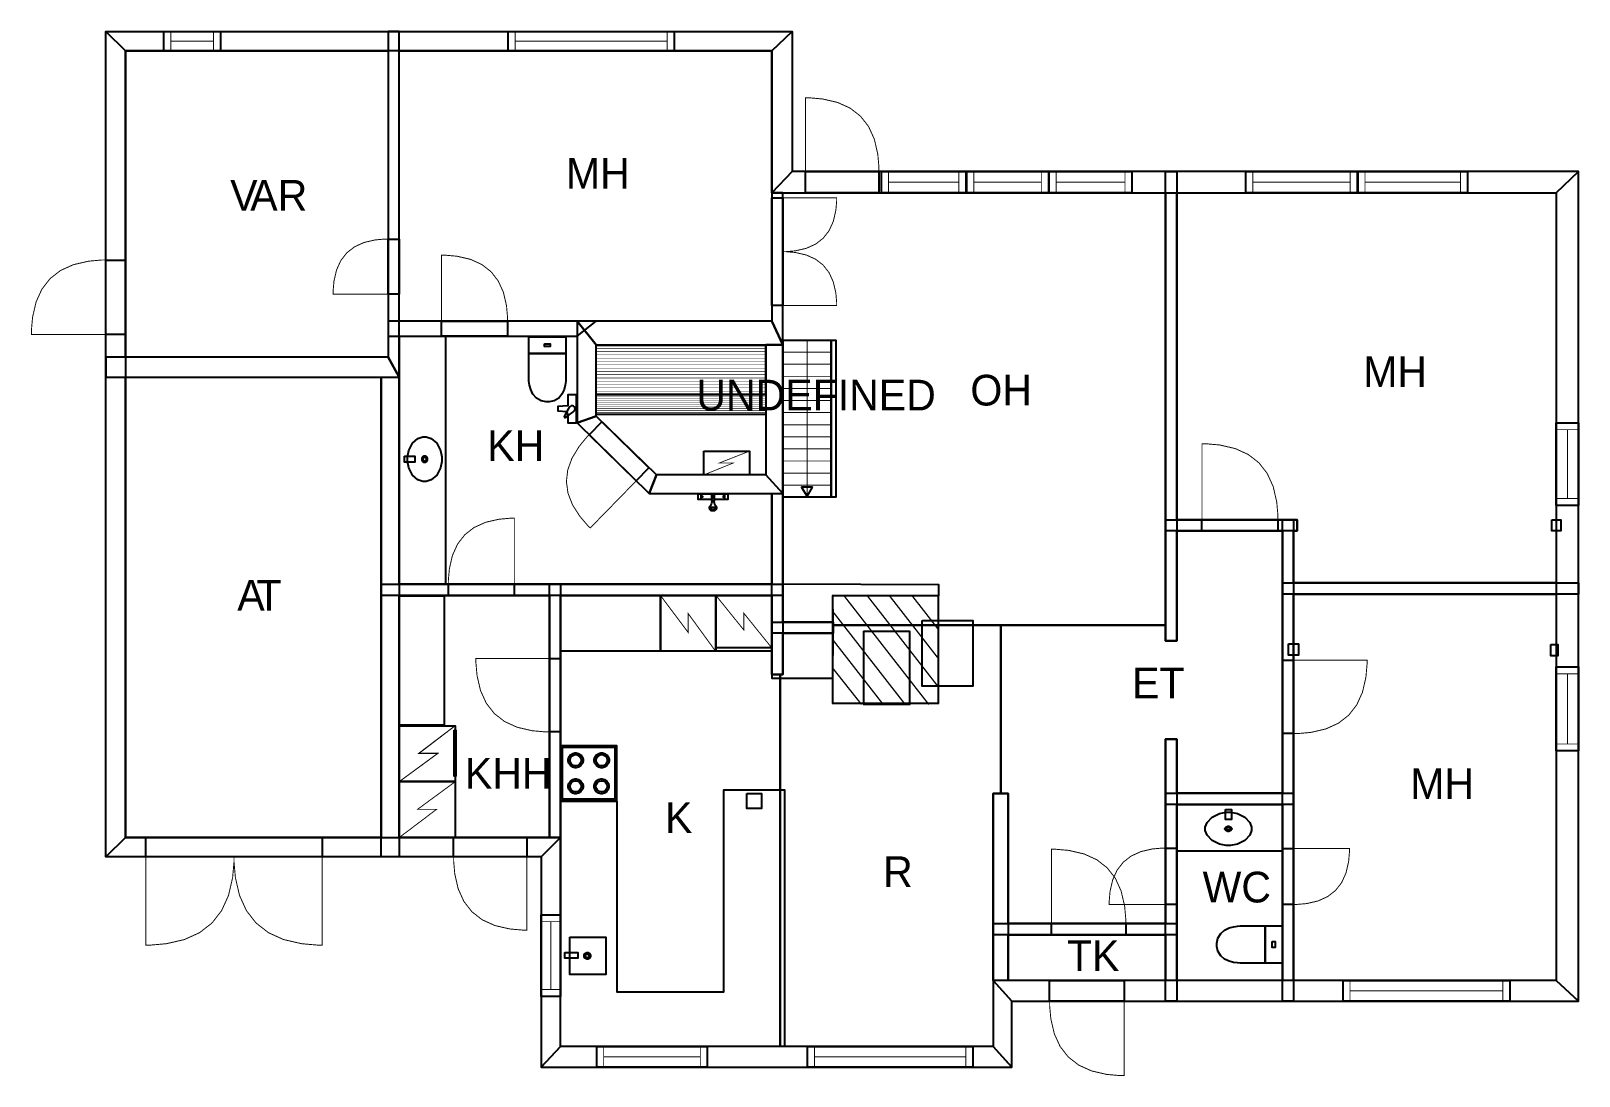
# Model space of a CAD drawing. Extents: x 0.3 to 17.6, y 0 to 11.7.
import ezdxf

# ---------------------------------------------------------------- set-up
doc = ezdxf.new("R2010")
doc.units = 0
doc.layers.get('0').update_dxf_attribs({"linetype": 'CONTINUOUS'})

msp = doc.modelspace()

# ---------------------------------------------------------------- texts
at = {"color": 0}
for s, p in [('MH', (6.29042, 9.93413)), ('V', (2.53108, 9.68785)), ('AR', (2.75608, 9.68785)), ('MH', (15.2174, 7.7149)), ('OH', (10.8193, 7.50722)), ('UNDEFINED', (7.75076, 7.45161)), ('KH', (5.40967, 6.88621)), ('A', (2.61089, 5.21175)), ('T', (2.82558, 5.21175)), ('ET', (12.6294, 4.22799)), ('KHH', (5.15968, 3.21894)), ('MH', (15.7446, 3.10165)), ('K', (7.39964, 2.72143)), ('R', (9.842, 2.11606)), ('WC', (13.4196, 1.94383)), ('TK', (11.9003, 1.17655))]:
    msp.add_text(s, height=0.34375, dxfattribs=at).set_placement(p)

# ---------------------------------------------------------------- linework, layer by layer
at = {"color": 0}
for points, const_width in [([(8.5944, 11.476), (1.35867, 11.476), (1.13992, 11.6948), (8.82357, 11.6948), (8.5944, 11.476)], 0.002083), ([(1.35867, 11.476), (1.35867, 2.67253), (1.13992, 2.45378), (1.13992, 11.6948), (1.35867, 11.476)], 0.002083), ([(1.78863, 11.6948), (2.42253, 11.6948), (2.42253, 11.476), (1.78863, 11.476), (1.78863, 11.6948)], 0.010417), ([(1.78863, 11.6948), (2.42253, 11.6948), (2.42253, 11.476), (1.78863, 11.476), (1.78863, 11.6948)], 0.010417), ([(4.42437, 7.82437), (4.42437, 11.6948), (4.29937, 11.6948), (4.29937, 8.04813), (4.42437, 7.82437)], 0.002083), ([(5.64447, 11.6948), (7.50331, 11.6948), (7.50331, 11.476), (5.64447, 11.476), (5.64447, 11.6948)], 0.010417), ([(5.64447, 11.6948), (7.50331, 11.6948), (7.50331, 11.476), (5.64447, 11.476), (5.64447, 11.6948)], 0.010417), ([(8.5944, 9.88857), (8.5944, 11.476), (8.82357, 11.6948), (8.82357, 10.1282), (8.5944, 9.88857)], 0.002083), ([(9.79542, 10.1282), (9.79542, 10.1764), (9.7825, 10.3211), (9.74393, 10.4884), (9.67964, 10.6299), (9.58957, 10.7457), (9.47379, 10.8357), (9.33225, 10.9), (9.16504, 10.9386), (9.02029, 10.9514), (8.97206, 10.9514), (8.97206, 10.1282), (9.79542, 10.1282)], 0.010417), ([(17.6294, 10.1282), (8.82357, 10.1282), (8.5944, 9.88857), (17.3794, 9.88857), (17.6294, 10.1282)], 0.002083), ([(8.97206, 10.1282), (9.79542, 10.1282), (9.79542, 9.88857), (8.97206, 9.88857), (8.97206, 10.1282)], 0.010417), ([(8.97206, 10.1282), (9.79542, 10.1282), (9.79542, 9.88857), (8.97206, 9.88857), (8.97206, 10.1282)], 0.010417), ([(9.82497, 10.1282), (10.7694, 10.1282), (10.7694, 9.88857), (9.82497, 9.88857), (9.82497, 10.1282)], 0.010417), ([(9.82497, 10.1282), (10.7694, 10.1282), (10.7694, 9.88857), (9.82497, 9.88857), (9.82497, 10.1282)], 0.010417), ([(10.7801, 10.1282), (11.6922, 10.1282), (11.6922, 9.88857), (10.7801, 9.88857), (10.7801, 10.1282)], 0.010417), ([(10.7801, 10.1282), (11.6922, 10.1282), (11.6922, 9.88857), (10.7801, 9.88857), (10.7801, 10.1282)], 0.010417), ([(11.7029, 10.1282), (12.6284, 10.1282), (12.6284, 9.88857), (11.7029, 9.88857), (11.7029, 10.1282)], 0.010417), ([(11.7029, 10.1282), (12.6284, 10.1282), (12.6284, 9.88857), (11.7029, 9.88857), (11.7029, 10.1282)], 0.010417), ([(13.0045, 10.1282), (13.1295, 10.1282), (13.1295, 4.87408), (13.0045, 4.87408), (13.0045, 10.1282)], 0.002083), ([(13.9038, 10.1282), (15.1494, 10.1282), (15.1494, 9.88857), (13.9038, 9.88857), (13.9038, 10.1282)], 0.010417), ([(13.9038, 10.1282), (15.1494, 10.1282), (15.1494, 9.88857), (13.9038, 9.88857), (13.9038, 10.1282)], 0.010417), ([(15.1603, 10.1282), (16.3844, 10.1282), (16.3844, 9.88857), (15.1603, 9.88857), (15.1603, 10.1282)], 0.010417), ([(15.1603, 10.1282), (16.3844, 10.1282), (16.3844, 9.88857), (15.1603, 9.88857), (15.1603, 10.1282)], 0.010417), ([(17.6294, 0.839572), (17.6294, 10.1282), (17.3794, 9.88857), (17.3794, 1.06874), (17.6294, 0.839572)], 0.002083), ([(8.5944, 9.88857), (8.5944, 8.45133), (8.7194, 8.185), (8.7194, 9.88857), (8.5944, 9.88857)], 0.002083), ([(8.5944, 9.83197), (8.7194, 9.83197), (8.7194, 8.62657), (8.5944, 8.62657), (8.5944, 9.83197)], 0.010417), ([(8.5944, 9.83197), (8.7194, 9.83197), (8.7194, 8.62657), (8.5944, 8.62657), (8.5944, 9.83197)], 0.010417), ([(8.7194, 9.22928), (8.75467, 9.22928), (8.86063, 9.23872), (8.98307, 9.26699), (9.08664, 9.31407), (9.17139, 9.37999), (9.23731, 9.46474), (9.2844, 9.56831), (9.31267, 9.69075), (9.3221, 9.79671), (9.3221, 9.83197), (8.7194, 9.83197), (8.7194, 9.22928)], 0.010417), ([(4.29937, 9.37061), (4.26324, 9.37061), (4.155, 9.361), (4.02994, 9.33214), (3.9241, 9.28401), (3.83746, 9.21669), (3.77013, 9.1301), (3.722, 9.02425), (3.69314, 8.89914), (3.68354, 8.7909), (3.68354, 8.75478), (4.29937, 8.75478), (4.29937, 9.37061)], 0.010417), ([(4.29937, 9.37061), (4.42437, 9.37061), (4.42437, 8.75478), (4.29937, 8.75478), (4.29937, 9.37061)], 0.010417), ([(4.29937, 9.37061), (4.42437, 9.37061), (4.42437, 8.75478), (4.29937, 8.75478), (4.29937, 9.37061)], 0.010417), ([(5.63667, 8.45133), (5.63667, 8.49462), (5.62511, 8.62446), (5.5905, 8.77442), (5.53276, 8.90136), (5.45204, 9.00521), (5.34819, 9.08594), (5.22125, 9.14367), (5.07129, 9.17828), (4.94146, 9.18978), (4.89822, 9.18978), (4.89822, 8.45133), (5.63667, 8.45133)], 0.010417), ([(8.7194, 9.22928), (8.75467, 9.22928), (8.86063, 9.21989), (8.98307, 9.19163), (9.08664, 9.14453), (9.17139, 9.07861), (9.23731, 8.99388), (9.2844, 8.89031), (9.31267, 8.76785), (9.3221, 8.66189), (9.3221, 8.62657), (8.7194, 8.62657), (8.7194, 9.22928)], 0.010417), ([(1.13992, 9.13574), (1.09098, 9.13574), (0.944336, 9.12272), (0.774849, 9.08361), (0.631401, 9.01844), (0.514106, 8.92714), (0.422797, 8.80985), (0.357639, 8.66644), (0.318522, 8.49696), (0.305501, 8.35032), (0.305501, 8.30137), (1.13992, 8.30137), (1.13992, 9.13574)], 0.010417), ([(1.13992, 9.13574), (1.35867, 9.13574), (1.35867, 8.30137), (1.13992, 8.30137), (1.13992, 9.13574)], 0.010417), ([(1.13992, 9.13574), (1.35867, 9.13574), (1.35867, 8.30137), (1.13992, 8.30137), (1.13992, 9.13574)], 0.010417), ([(4.29937, 8.28217), (6.41553, 8.28217), (6.63075, 8.45133), (4.29937, 8.45133), (4.29937, 8.28217)], 0.002083), ([(4.89822, 8.45133), (5.63667, 8.45133), (5.63667, 8.28217), (4.89822, 8.28217), (4.89822, 8.45133)], 0.010417), ([(4.89822, 8.45133), (5.63667, 8.45133), (5.63667, 8.28217), (4.89822, 8.28217), (4.89822, 8.45133)], 0.010417), ([(6.63075, 8.185), (8.7194, 8.185), (8.5944, 8.45133), (6.41553, 8.45133), (6.63075, 8.185)], 0.002083), ([(6.41553, 8.45133), (6.41553, 7.31196), (6.63075, 7.38607), (6.63075, 8.185), (6.41553, 8.45133)], 0.002083), ([(4.42632, 8.28217), (4.42632, 5.50657), (4.94374, 5.50657), (4.94374, 8.28217), (4.42632, 8.28217)], 0.010417), ([(5.87386, 8.27696), (6.29042, 8.27696), (6.29042, 8.08968), (5.87386, 8.08968), (5.87386, 8.27696)], 0.010417), ([(6.04904, 8.19911), (6.11529, 8.19911), (6.11529, 8.16754), (6.04904, 8.16754), (6.04904, 8.19911)], 0.010417), ([(6.63075, 8.18419), (8.52692, 8.18419), (8.52692, 7.63118), (6.63075, 7.63118), (6.63075, 8.18419)], 0.010417), ([(8.5275, 8.185), (8.5275, 6.7296), (8.7194, 6.52365), (8.7194, 8.185), (8.5275, 8.185)], 0.002083), ([(8.72206, 8.24001), (9.25917, 8.24001), (9.25917, 6.4796), (8.72206, 6.4796), (8.72206, 8.24001)], 0.010417), ([(9.25917, 8.24001), (9.31375, 8.24001), (9.31375, 6.4796), (9.25917, 6.4796), (9.25917, 8.24001)], 0.002083), ([(1.13992, 7.82437), (4.42437, 7.82437), (4.29937, 8.04813), (1.13992, 8.04813), (1.13992, 7.82437)], 0.002083), ([(6.29042, 7.8214), (6.29042, 7.8214), (6.29047, 7.80968), (6.28885, 7.77869), (6.28271, 7.73486), (6.26932, 7.68463), (6.24576, 7.63439), (6.20931, 7.59056), (6.15712, 7.55957), (6.10406, 7.54779), (6.08643, 7.54779), (6.06808, 7.54779), (6.01324, 7.55957), (5.95921, 7.59056), (5.92139, 7.63439), (5.89692, 7.68463), (5.88292, 7.73486), (5.87651, 7.77869), (5.87478, 7.80968), (5.87489, 7.8214), (5.87489, 7.8214), (5.87386, 8.08968), (6.29042, 8.08968), (6.29042, 7.8214)], 0.010417), ([(4.22342, 7.82437), (4.42437, 7.82437), (4.42437, 2.45378), (4.22342, 2.45378), (4.22342, 7.82437)], 0.002083), ([(6.63075, 7.63026), (8.5274, 7.63026), (8.5274, 7.40462), (6.63075, 7.40462), (6.63075, 7.63026)], 0.010417), ([(6.32801, 7.48703), (6.31993, 7.47293), (6.29508, 7.43099), (6.27647, 7.39919), (6.27029, 7.38325), (6.27317, 7.37603), (6.2749, 7.37457), (6.27626, 7.37337), (6.28256, 7.37213), (6.29704, 7.37993), (6.32671, 7.40196), (6.36669, 7.43229), (6.3801, 7.44228), (6.38249, 7.44401), (6.38786, 7.45176), (6.39219, 7.46571), (6.39046, 7.48128), (6.38336, 7.49278), (6.3801, 7.49539), (6.37657, 7.49804), (6.36404, 7.50331), (6.34933, 7.50336), (6.33703, 7.49729), (6.32969, 7.4899), (6.32801, 7.48703)], 0.010417), ([(6.41553, 7.31196), (7.2226, 6.52365), (7.30279, 6.7296), (6.63075, 7.38607), (6.41553, 7.31196)], 0.002083), ([(6.55072, 7.18001), (7.07856, 6.66428), (7.22065, 6.80979), (6.69282, 7.32542), (6.55072, 7.18001)], 0.010417), ([(6.55072, 7.18001), (7.07856, 6.66428), (7.22065, 6.80979), (6.69282, 7.32542), (6.55072, 7.18001)], 0.010417), ([(17.3794, 7.31478), (17.6294, 7.31478), (17.6294, 6.38926), (17.3794, 6.38926), (17.3794, 7.31478)], 0.010417), ([(17.3794, 7.31478), (17.6294, 7.31478), (17.6294, 6.38926), (17.3794, 6.38926), (17.3794, 7.31478)], 0.010417), ([(4.70822, 7.15799), (4.72683, 7.15799), (4.78271, 7.13824), (4.84353, 7.08431), (4.88456, 7.00439), (4.89963, 6.93099), (4.89963, 6.90647), (4.89963, 6.882), (4.88456, 6.8086), (4.84353, 6.72868), (4.78271, 6.67481), (4.72683, 6.655), (4.70822, 6.655), (4.68956, 6.655), (4.63368, 6.67481), (4.57286, 6.72868), (4.53185, 6.8086), (4.51682, 6.882), (4.51682, 6.90647), (4.51682, 6.93099), (4.53185, 7.00439), (4.57286, 7.08431), (4.63368, 7.13824), (4.68956, 7.15799), (4.70822, 7.15799)], 0.010934), ([(6.55072, 7.18001), (6.52051, 7.14908), (6.4381, 7.04829), (6.35813, 6.91689), (6.31071, 6.78586), (6.29596, 6.65528), (6.31375, 6.52501), (6.36421, 6.39518), (6.44726, 6.26568), (6.53201, 6.16678), (6.56293, 6.13656), (7.07856, 6.66439), (6.55072, 7.18001)], 0.010417), ([(4.48356, 6.93929), (4.48356, 6.87369), (4.60004, 6.87369), (4.60004, 6.93929), (4.48356, 6.93929)], 0.010934), ([(4.70822, 6.94476), (4.71332, 6.94476), (4.72879, 6.9336), (4.73736, 6.91325), (4.73736, 6.90647), (4.73736, 6.89974), (4.72879, 6.87944), (4.71332, 6.86822), (4.70822, 6.86822), (4.70307, 6.86822), (4.68761, 6.87944), (4.6791, 6.89974), (4.6791, 6.90647), (4.6791, 6.91325), (4.68761, 6.9336), (4.70307, 6.94476), (4.70822, 6.94476)], 0.010934), ([(4.70822, 6.92833), (4.71115, 6.92833), (4.72, 6.92199), (4.72488, 6.91038), (4.72488, 6.90647), (4.72488, 6.90261), (4.72, 6.89106), (4.71115, 6.8846), (4.70822, 6.8846), (4.70524, 6.8846), (4.69646, 6.89106), (4.69162, 6.90261), (4.69162, 6.90647), (4.69162, 6.91038), (4.69646, 6.92199), (4.70524, 6.92833), (4.70822, 6.92833)], 0.010934), ([(7.83306, 6.99642), (8.34646, 6.99642), (8.34646, 6.72965), (7.83306, 6.72965), (7.83306, 6.99642)], 0.008556), ([(14.2631, 6.22781), (14.2631, 6.27767), (14.2497, 6.42719), (14.2099, 6.59993), (14.1433, 6.74615), (14.0504, 6.86572), (13.9308, 6.95876), (13.7846, 7.02522), (13.6118, 7.06511), (13.4623, 7.07835), (13.4125, 7.07835), (13.4125, 6.22781), (14.2631, 6.22781)], 0.010417), ([(7.2226, 6.52365), (8.7194, 6.52365), (8.5275, 6.7296), (7.30279, 6.7296), (7.2226, 6.52365)], 0.002083), ([(7.77251, 6.51839), (7.80588, 6.51839), (7.80588, 6.45486), (7.77251, 6.45486), (7.77251, 6.51839)], 0.010417), ([(7.80588, 6.48611), (7.80908, 6.48736), (7.81874, 6.49121), (7.8215, 6.49235), (7.8215, 6.49235), (7.8215, 6.49094), (7.8215, 6.48665), (7.8215, 6.48236), (7.8215, 6.4809), (7.8215, 6.4809), (7.81912, 6.48156), (7.80914, 6.48497), (7.80588, 6.48611)], 0.010417), ([(7.80588, 6.51839), (7.92253, 6.51839), (7.92253, 6.45486), (7.80588, 6.45486), (7.80588, 6.51839)], 0.010417), ([(7.92253, 6.51839), (7.95068, 6.51839), (7.95068, 6.43506), (7.94362, 6.43506), (7.92779, 6.43506), (7.92253, 6.43506), (7.92253, 6.45589), (7.92253, 6.50276), (7.92253, 6.51839)], 0.010417), ([(7.95068, 6.51839), (8.06733, 6.51839), (8.06733, 6.45486), (7.95068, 6.45486), (7.95068, 6.51839)], 0.010417), ([(8.06629, 6.48611), (8.06304, 6.48736), (8.05339, 6.49121), (8.05067, 6.49235), (8.05067, 6.49235), (8.05067, 6.49094), (8.05067, 6.48665), (8.05067, 6.48236), (8.05067, 6.4809), (8.05067, 6.4809), (8.053, 6.48156), (8.06299, 6.48497), (8.06629, 6.48611)], 0.010417), ([(8.06629, 6.51839), (8.10172, 6.51839), (8.10172, 6.45486), (8.06629, 6.45486), (8.06629, 6.51839)], 0.010417), ([(8.5944, 6.52365), (8.7194, 6.52365), (8.7194, 4.49718), (8.5944, 4.49718), (8.5944, 6.52365)], 0.002083), ([(4.97396, 5.50678), (4.97396, 5.55007), (4.98546, 5.6799), (5.02007, 5.82992), (5.07781, 5.95687), (5.15858, 6.06071), (5.26243, 6.1415), (5.38938, 6.19922), (5.53939, 6.23383), (5.66922, 6.24533), (5.71251, 6.24533), (5.71251, 5.50678), (4.97396, 5.50678)], 0.010417), ([(13.0045, 6.22781), (14.4794, 6.22781), (14.4794, 6.10281), (13.0045, 6.10281), (13.0045, 6.22781)], 0.002083), ([(13.4125, 6.22781), (14.2631, 6.22781), (14.2631, 6.10281), (13.4125, 6.10281), (13.4125, 6.22781)], 0.010417), ([(13.4125, 6.22781), (14.2631, 6.22781), (14.2631, 6.10281), (13.4125, 6.10281), (13.4125, 6.22781)], 0.010417), ([(14.3142, 6.22781), (14.4392, 6.22781), (14.4392, 0.839572), (14.3142, 0.839572), (14.3142, 6.22781)], 0.002083), ([(4.22342, 5.50678), (8.7194, 5.50678), (8.7194, 5.38178), (4.22342, 5.38178), (4.22342, 5.50678)], 0.002083), ([(4.42567, 5.37782), (4.42567, 3.92774), (4.92817, 3.92774), (4.92817, 5.37782), (4.42567, 5.37782)], 0.010417), ([(4.97396, 5.50678), (5.71251, 5.50678), (5.71251, 5.38178), (4.97396, 5.38178), (4.97396, 5.50678)], 0.010417), ([(4.97396, 5.50678), (5.71251, 5.50678), (5.71251, 5.38178), (4.97396, 5.38178), (4.97396, 5.50678)], 0.010417), ([(6.10519, 5.50678), (6.23019, 5.50678), (6.23019, 2.67253), (6.10519, 2.67253), (6.10519, 5.50678)], 0.002083), ([(6.23019, 5.38183), (7.34842, 5.38183), (7.34842, 4.75683), (6.23019, 4.75683), (6.23019, 5.38183)], 0.010417), ([(7.34836, 5.38097), (7.9675, 5.38097), (7.9675, 4.75597), (7.34836, 4.75597), (7.34836, 5.38097)], 0.010319), ([(7.96935, 5.38151), (8.59435, 5.38151), (8.59435, 4.75651), (7.96935, 4.75651), (7.96935, 5.38151)], 0.010417), ([(9.28353, 5.08197), (9.27821, 5.38162), (10.4662, 5.38162), (10.4662, 5.49881), (8.71935, 5.50683), (8.71935, 5.08475), (9.28353, 5.08197)], 0.010417), ([(9.27815, 5.38167), (10.4583, 5.38167), (10.4583, 4.16971), (9.27815, 4.16971), (9.27815, 5.38167)], 0.015734), ([(14.3142, 5.52115), (17.6294, 5.52115), (17.6294, 5.39615), (14.3142, 5.39615), (14.3142, 5.52115)], 0.002083), ([(8.5944, 5.08197), (9.28353, 5.08197), (9.28353, 4.95697), (8.5944, 4.95697), (8.5944, 5.08197)], 0.002083), ([(8.71935, 4.49718), (8.59435, 4.49718), (8.59435, 4.45383), (9.27957, 4.45383), (9.28353, 4.95697), (8.72017, 4.95697), (8.71935, 4.49718)], 0.010417), ([(9.62517, 4.97933), (10.1376, 4.97933), (10.1376, 4.15961), (9.62517, 4.15961), (9.62517, 4.97933)], 0.015734), ([(6.10519, 3.85335), (6.05697, 3.85335), (5.91238, 3.86621), (5.74522, 3.90479), (5.60385, 3.96907), (5.48817, 4.05903), (5.39817, 4.17475), (5.33388, 4.31614), (5.29531, 4.48324), (5.2825, 4.62788), (5.2825, 4.67606), (6.10519, 4.67606), (6.10519, 3.85335)], 0.010417), ([(6.10519, 4.67606), (6.23019, 4.67606), (6.23019, 3.85335), (6.10519, 3.85335), (6.10519, 4.67606)], 0.010417), ([(6.10519, 4.67606), (6.23019, 4.67606), (6.23019, 3.85335), (6.10519, 3.85335), (6.10519, 4.67606)], 0.010417), ([(7.96935, 4.79818), (8.59435, 4.79818), (8.59435, 4.75651), (7.96935, 4.75651), (7.96935, 4.79818)], 0.010417), ([(14.3142, 4.65614), (14.4392, 4.65614), (14.4392, 3.83458), (14.3142, 3.83458), (14.3142, 4.65614)], 0.010417), ([(14.3142, 4.65614), (14.4392, 4.65614), (14.4392, 3.83458), (14.3142, 3.83458), (14.3142, 4.65614)], 0.010417), ([(14.4392, 3.83458), (14.4874, 3.83458), (14.6317, 3.84744), (14.7986, 3.88596), (14.9399, 3.95014), (15.0554, 4.04004), (15.1453, 4.15554), (15.2094, 4.29676), (15.2481, 4.46371), (15.2608, 4.60813), (15.2608, 4.65625), (14.4392, 4.65625), (14.4392, 3.83458)], 0.010417), ([(17.3794, 4.58138), (17.6294, 4.58138), (17.6294, 3.63971), (17.3794, 3.63971), (17.3794, 4.58138)], 0.010417), ([(17.3794, 4.58138), (17.6294, 4.58138), (17.6294, 3.63971), (17.3794, 3.63971), (17.3794, 4.58138)], 0.010417), ([(4.42665, 3.92253), (4.42665, 3.29753), (5.05165, 3.29753), (5.05165, 3.92253), (4.42665, 3.92253)], 0.010417), ([(4.42665, 3.92253), (4.42665, 3.29753), (5.05165, 3.29753), (5.05165, 3.92253), (4.42665, 3.92253)], 0.010417), ([(5.03922, 3.8725), (5.03922, 3.35792), (5.05686, 3.35792), (5.05686, 3.8725), (5.03922, 3.8725)], 0.010417), ([(6.23215, 3.70247), (6.23215, 3.07747), (6.85715, 3.07747), (6.85715, 3.70247), (6.23215, 3.70247)], 0.010417), ([(6.25299, 3.68164), (6.25299, 3.09831), (6.83632, 3.09831), (6.83632, 3.68164), (6.25299, 3.68164)], 0.010417), ([(13.0045, 3.77251), (13.1295, 3.77251), (13.1295, 0.839572), (13.0045, 0.839572), (13.0045, 3.77251)], 0.002083), ([(6.39882, 3.61914), (6.4069, 3.61914), (6.43121, 3.61263), (6.45774, 3.59472), (6.47558, 3.56825), (6.48215, 3.54394), (6.48215, 3.53581), (6.48215, 3.52772), (6.47558, 3.50336), (6.45774, 3.47689), (6.43121, 3.45904), (6.4069, 3.45247), (6.39882, 3.45247), (6.39068, 3.45247), (6.36632, 3.45904), (6.33985, 3.47689), (6.322, 3.50336), (6.31549, 3.52772), (6.31549, 3.53581), (6.31549, 3.54394), (6.322, 3.56825), (6.33985, 3.59472), (6.36632, 3.61263), (6.39068, 3.61914), (6.39882, 3.61914)], 0.010417), ([(6.39882, 3.59831), (6.40489, 3.59831), (6.42312, 3.59343), (6.44299, 3.58003), (6.45638, 3.56017), (6.46132, 3.54194), (6.46132, 3.53581), (6.46132, 3.52974), (6.45638, 3.5115), (6.44299, 3.49164), (6.42312, 3.47825), (6.40489, 3.47331), (6.39882, 3.47331), (6.39268, 3.47331), (6.37446, 3.47825), (6.3546, 3.49164), (6.34119, 3.5115), (6.33632, 3.52974), (6.33632, 3.53581), (6.33632, 3.54194), (6.34119, 3.56017), (6.3546, 3.58003), (6.37446, 3.59343), (6.39268, 3.59831), (6.39882, 3.59831)], 0.010417), ([(6.69049, 3.61914), (6.69857, 3.61914), (6.72288, 3.61263), (6.7494, 3.59472), (6.76725, 3.56825), (6.77382, 3.54394), (6.77382, 3.53581), (6.77382, 3.52772), (6.76725, 3.50336), (6.7494, 3.47689), (6.72288, 3.45904), (6.69857, 3.45247), (6.69049, 3.45247), (6.68235, 3.45247), (6.65799, 3.45904), (6.63151, 3.47689), (6.61367, 3.50336), (6.60715, 3.52772), (6.60715, 3.53581), (6.60715, 3.54394), (6.61367, 3.56825), (6.63151, 3.59472), (6.65799, 3.61263), (6.68235, 3.61914), (6.69049, 3.61914)], 0.010417), ([(6.69151, 3.59831), (6.6976, 3.59831), (6.71582, 3.59343), (6.73568, 3.58003), (6.74908, 3.56017), (6.75401, 3.54194), (6.75401, 3.53581), (6.75401, 3.52974), (6.74908, 3.5115), (6.73568, 3.49164), (6.71582, 3.47825), (6.6976, 3.47331), (6.69151, 3.47331), (6.68539, 3.47331), (6.66715, 3.47825), (6.64729, 3.49164), (6.6339, 3.5115), (6.62901, 3.52974), (6.62901, 3.53581), (6.62901, 3.54194), (6.6339, 3.56017), (6.64729, 3.58003), (6.66715, 3.59343), (6.68539, 3.59831), (6.69151, 3.59831)], 0.010417), ([(4.42665, 3.29753), (4.42665, 2.67253), (5.05165, 2.67253), (5.05165, 3.29753), (4.42665, 3.29753)], 0.010417), ([(6.39882, 3.32747), (6.4069, 3.32747), (6.43121, 3.32096), (6.45774, 3.30306), (6.47558, 3.27658), (6.48215, 3.25228), (6.48215, 3.24414), (6.48215, 3.23606), (6.47558, 3.21169), (6.45774, 3.18522), (6.43121, 3.16737), (6.4069, 3.16081), (6.39882, 3.16081), (6.39068, 3.16081), (6.36632, 3.16737), (6.33985, 3.18522), (6.322, 3.21169), (6.31549, 3.23606), (6.31549, 3.24414), (6.31549, 3.25228), (6.322, 3.27658), (6.33985, 3.30306), (6.36632, 3.32096), (6.39068, 3.32747), (6.39882, 3.32747)], 0.010417), ([(6.39882, 3.30664), (6.40489, 3.30664), (6.42312, 3.30176), (6.44299, 3.28836), (6.45638, 3.2685), (6.46132, 3.25028), (6.46132, 3.24414), (6.46132, 3.23807), (6.45638, 3.21983), (6.44299, 3.19997), (6.42312, 3.18658), (6.40489, 3.18164), (6.39882, 3.18164), (6.39268, 3.18164), (6.37446, 3.18658), (6.3546, 3.19997), (6.34119, 3.21983), (6.33632, 3.23807), (6.33632, 3.24414), (6.33632, 3.25028), (6.34119, 3.2685), (6.3546, 3.28836), (6.37446, 3.30176), (6.39268, 3.30664), (6.39882, 3.30664)], 0.010417), ([(6.6894, 3.32747), (6.69749, 3.32747), (6.72185, 3.32096), (6.74832, 3.30306), (6.76617, 3.27658), (6.77274, 3.25228), (6.77274, 3.24414), (6.77274, 3.23606), (6.76617, 3.21169), (6.74832, 3.18522), (6.72185, 3.16737), (6.69749, 3.16081), (6.6894, 3.16081), (6.68126, 3.16081), (6.65696, 3.16737), (6.63049, 3.18522), (6.61257, 3.21169), (6.60607, 3.23606), (6.60607, 3.24414), (6.60607, 3.25228), (6.61257, 3.27658), (6.63049, 3.30306), (6.65696, 3.32096), (6.68126, 3.32747), (6.6894, 3.32747)], 0.010417), ([(6.6894, 3.30664), (6.69547, 3.30664), (6.71371, 3.30176), (6.73356, 3.28836), (6.74696, 3.2685), (6.7519, 3.25028), (6.7519, 3.24414), (6.7519, 3.23807), (6.74696, 3.21983), (6.73356, 3.19997), (6.71371, 3.18658), (6.69547, 3.18164), (6.6894, 3.18164), (6.68326, 3.18164), (6.66504, 3.18658), (6.64518, 3.19997), (6.63178, 3.21983), (6.6269, 3.23807), (6.6269, 3.24414), (6.6269, 3.25028), (6.63178, 3.2685), (6.64518, 3.28836), (6.66504, 3.30176), (6.68326, 3.30664), (6.6894, 3.30664)], 0.010417), ([(6.8591, 3.07747), (6.8591, 0.942219), (8.05979, 0.942219), (8.05979, 3.20475), (8.73699, 3.20475), (8.73699, 0.334853), (6.23025, 0.330892), (6.2321, 3.07747), (6.8591, 3.07747)], 0.010417), ([(11.0741, 3.16228), (11.2407, 3.16228), (11.2407, 1.06874), (11.0741, 1.06874), (11.0741, 3.16228)], 0.002083), ([(13.0045, 3.16585), (14.4392, 3.16585), (14.4392, 3.04085), (13.0045, 3.04085), (13.0045, 3.16585)], 0.002083), ([(13.1295, 3.03944), (14.3115, 3.03944), (14.3115, 2.51964), (13.1295, 2.51964), (13.1295, 3.03944)], 0.010417), ([(13.9671, 2.76785), (13.9671, 2.74983), (13.9467, 2.69569), (13.8911, 2.63672), (13.8088, 2.597), (13.7332, 2.58242), (13.7081, 2.58242), (13.6828, 2.58242), (13.6073, 2.597), (13.525, 2.63672), (13.4695, 2.69569), (13.4492, 2.74983), (13.4492, 2.76785), (13.4492, 2.78592), (13.4695, 2.84006), (13.525, 2.89899), (13.6073, 2.93875), (13.6828, 2.95329), (13.7081, 2.95329), (13.7332, 2.95329), (13.8088, 2.93875), (13.8911, 2.89899), (13.9467, 2.84006), (13.9671, 2.78592), (13.9671, 2.76785)], 0.011257), ([(13.6743, 2.98551), (13.7419, 2.98551), (13.7419, 2.87267), (13.6743, 2.87267), (13.6743, 2.98551)], 0.011257), ([(13.7474, 2.76785), (13.7474, 2.76292), (13.7359, 2.74794), (13.715, 2.73964), (13.7081, 2.73964), (13.7011, 2.73964), (13.6802, 2.74794), (13.6687, 2.76292), (13.6687, 2.76785), (13.6687, 2.77285), (13.6802, 2.78782), (13.7011, 2.79606), (13.7081, 2.79606), (13.715, 2.79606), (13.7359, 2.78782), (13.7474, 2.77285), (13.7474, 2.76785)], 0.011257), ([(13.7306, 2.76785), (13.7306, 2.76503), (13.724, 2.75646), (13.712, 2.75174), (13.7081, 2.75174), (13.704, 2.75174), (13.6921, 2.75646), (13.6855, 2.76503), (13.6855, 2.76785), (13.6855, 2.77072), (13.6921, 2.77924), (13.704, 2.78396), (13.7081, 2.78396), (13.712, 2.78396), (13.724, 2.77924), (13.7306, 2.77072), (13.7306, 2.76785)], 0.011257), ([(1.35867, 2.67253), (6.23019, 2.67253), (6.01144, 2.45378), (1.13992, 2.45378), (1.35867, 2.67253)], 0.002083), ([(1.58697, 2.67253), (3.56093, 2.67253), (3.56093, 2.45378), (1.58697, 2.45378), (1.58697, 2.67253)], 0.010417), ([(1.58697, 2.67253), (3.56093, 2.67253), (3.56093, 2.45378), (1.58697, 2.45378), (1.58697, 2.67253)], 0.010417), ([(5.03331, 2.67253), (5.85271, 2.67253), (5.85271, 2.45378), (5.03331, 2.45378), (5.03331, 2.67253)], 0.010417), ([(5.03331, 2.67253), (5.85271, 2.67253), (5.85271, 2.45378), (5.03331, 2.45378), (5.03331, 2.67253)], 0.010417), ([(6.01144, 2.45378), (6.01144, 0.101671), (6.23019, 0.330837), (6.23019, 2.67253), (6.01144, 2.45378)], 0.002083), ([(2.57394, 2.45378), (2.57394, 2.396), (2.55849, 2.2225), (2.51226, 2.02197), (2.43511, 1.85238), (2.32721, 1.71354), (2.18838, 1.60563), (2.01878, 1.52849), (1.81825, 1.48226), (1.64475, 1.46679), (1.58697, 1.46679), (1.58697, 2.45378), (2.57394, 2.45378)], 0.010417), ([(2.57394, 2.45378), (2.57394, 2.396), (2.58936, 2.2225), (2.63564, 2.02197), (2.71272, 1.85238), (2.82069, 1.71354), (2.95947, 1.60563), (3.12912, 1.52849), (3.32958, 1.48226), (3.5031, 1.46679), (3.56093, 1.46679), (3.56093, 2.45378), (2.57394, 2.45378)], 0.010417), ([(5.03331, 2.45378), (5.03331, 2.40582), (5.04606, 2.26178), (5.08447, 2.09538), (5.14849, 1.95454), (5.23812, 1.83931), (5.35331, 1.74972), (5.49414, 1.68571), (5.66054, 1.64729), (5.80458, 1.6345), (5.8526, 1.6345), (5.8526, 2.45378), (5.03331, 2.45378)], 0.010417), ([(12.5596, 1.70708), (12.5596, 1.75586), (12.5466, 1.90218), (12.5075, 2.07118), (12.4425, 2.21425), (12.3515, 2.33128), (12.2345, 2.42225), (12.0914, 2.48731), (11.9224, 2.52632), (11.7761, 2.53928), (11.7274, 2.53928), (11.7274, 1.70708), (12.5596, 1.70708)], 0.010417), ([(13.0045, 2.55251), (12.9675, 2.55251), (12.8566, 2.54269), (12.7285, 2.51313), (12.6201, 2.46382), (12.5314, 2.39481), (12.4623, 2.3061), (12.413, 2.19769), (12.3835, 2.06956), (12.3736, 1.95865), (12.3736, 1.92165), (13.0045, 1.92165), (13.0045, 2.55251)], 0.010417), ([(13.0045, 2.55251), (13.1295, 2.55251), (13.1295, 1.92165), (13.0045, 1.92165), (13.0045, 2.55251)], 0.010417), ([(13.0045, 2.55251), (13.1295, 2.55251), (13.1295, 1.92165), (13.0045, 1.92165), (13.0045, 2.55251)], 0.010417), ([(14.3142, 2.54656), (14.4392, 2.54656), (14.4392, 1.92165), (14.3142, 1.92165), (14.3142, 2.54656)], 0.010417), ([(14.3142, 2.54656), (14.4392, 2.54656), (14.4392, 1.92165), (14.3142, 1.92165), (14.3142, 2.54656)], 0.010417), ([(14.4392, 1.92165), (14.4757, 1.92165), (14.5856, 1.93143), (14.7125, 1.96072), (14.82, 2.00956), (14.9078, 2.0779), (14.9763, 2.16581), (15.025, 2.27322), (15.0543, 2.40013), (15.064, 2.50999), (15.064, 2.54656), (14.4392, 2.54656), (14.4392, 1.92165)], 0.010417), ([(6.01144, 1.80707), (6.23019, 1.80707), (6.23019, 0.891276), (6.01144, 0.891276), (6.01144, 1.80707)], 0.010417), ([(6.01144, 1.80707), (6.23019, 1.80707), (6.23019, 0.891276), (6.01144, 0.891276), (6.01144, 1.80707)], 0.010417), ([(11.0741, 1.70708), (13.1295, 1.70708), (13.1295, 1.58208), (11.0741, 1.58208), (11.0741, 1.70708)], 0.002083), ([(11.7274, 1.70708), (12.5596, 1.70708), (12.5596, 1.58208), (11.7274, 1.58208), (11.7274, 1.70708)], 0.010417), ([(11.7274, 1.70708), (12.5596, 1.70708), (12.5596, 1.58208), (11.7274, 1.58208), (11.7274, 1.70708)], 0.010417), ([(13.8533, 1.26519), (13.8533, 1.26519), (13.8416, 1.26514), (13.8106, 1.26676), (13.7668, 1.27289), (13.7166, 1.2863), (13.6663, 1.3099), (13.6225, 1.34635), (13.5915, 1.39849), (13.5798, 1.45156), (13.5798, 1.46918), (13.5798, 1.48753), (13.5915, 1.54238), (13.6225, 1.59646), (13.6663, 1.63428), (13.7166, 1.65869), (13.7668, 1.67269), (13.8106, 1.6791), (13.8416, 1.68083), (13.8533, 1.68072), (13.8533, 1.68072), (14.1217, 1.68181), (14.1217, 1.26519), (13.8533, 1.26519)], 0.010417), ([(14.1217, 1.68175), (14.1217, 1.26519), (14.309, 1.26519), (14.309, 1.68175), (14.1217, 1.68175)], 0.010417), ([(6.27772, 1.3833), (6.27772, 1.3208), (6.42356, 1.3208), (6.42356, 1.3833), (6.27772, 1.3833)], 0.010417), ([(6.33242, 1.55393), (6.33242, 1.13775), (6.73828, 1.13775), (6.73828, 1.55393), (6.33242, 1.55393)], 0.010417), ([(14.1996, 1.50662), (14.1996, 1.44038), (14.2311, 1.44038), (14.2311, 1.50662), (14.1996, 1.50662)], 0.010417), ([(6.52979, 1.38227), (6.53618, 1.38227), (6.55556, 1.37164), (6.56625, 1.35227), (6.56625, 1.34581), (6.56625, 1.33941), (6.55556, 1.32004), (6.53618, 1.30935), (6.52979, 1.30935), (6.52333, 1.30935), (6.50396, 1.32004), (6.49333, 1.33941), (6.49333, 1.34581), (6.49333, 1.35227), (6.50396, 1.37164), (6.52333, 1.38227), (6.52979, 1.38227)], 0.008333), ([(6.52979, 1.36664), (6.53342, 1.36664), (6.54449, 1.36057), (6.55062, 1.3495), (6.55062, 1.34581), (6.55062, 1.34218), (6.54449, 1.33111), (6.53342, 1.32498), (6.52979, 1.32498), (6.5261, 1.32498), (6.51503, 1.33111), (6.50896, 1.34218), (6.50896, 1.34581), (6.50896, 1.3495), (6.51503, 1.36057), (6.5261, 1.36664), (6.52979, 1.36664)], 0.008333), ([(11.2824, 0.839572), (17.6294, 0.839572), (17.3794, 1.06874), (11.0741, 1.06874), (11.2824, 0.839572)], 0.002083), ([(11.2824, 0.101671), (11.2824, 0.839572), (11.0741, 1.06874), (11.0741, 0.330837), (11.2824, 0.101671)], 0.002083), ([(11.7067, 1.06874), (12.5403, 1.06874), (12.5403, 0.839572), (11.7067, 0.839572), (11.7067, 1.06874)], 0.010417), ([(11.7067, 1.06874), (12.5403, 1.06874), (12.5403, 0.839572), (11.7067, 0.839572), (11.7067, 1.06874)], 0.010417), ([(14.9917, 1.06874), (16.8583, 1.06874), (16.8583, 0.839572), (14.9917, 0.839572), (14.9917, 1.06874)], 0.010417), ([(14.9917, 1.06874), (16.8583, 1.06874), (16.8583, 0.839572), (14.9917, 0.839572), (14.9917, 1.06874)], 0.010417), ([(11.7067, 0.839572), (11.7067, 0.790744), (11.7197, 0.644206), (11.7587, 0.474826), (11.8239, 0.331543), (11.9151, 0.214301), (12.0323, 0.123101), (12.1756, 0.057997), (12.345, 0.018934), (12.4915, 0.005859), (12.5404, 0.005859), (12.5404, 0.839572), (11.7067, 0.839572)], 0.010417), ([(6.01144, 0.101671), (11.2824, 0.101671), (11.0741, 0.330837), (6.23019, 0.330837), (6.01144, 0.101671)], 0.002083), ([(6.63471, 0.330837), (7.87364, 0.330837), (7.87364, 0.101671), (6.63471, 0.101671), (6.63471, 0.330837)], 0.010417), ([(6.63471, 0.330837), (7.87364, 0.330837), (7.87364, 0.101671), (6.63471, 0.101671), (6.63471, 0.330837)], 0.010417), ([(8.99625, 0.330837), (10.8464, 0.330837), (10.8464, 0.101671), (8.99625, 0.101671), (8.99625, 0.330837)], 0.010417), ([(8.99625, 0.330837), (10.8464, 0.330837), (10.8464, 0.101671), (8.99625, 0.101671), (8.99625, 0.330837)], 0.010417)]:
    msp.add_lwpolyline(points, close=True, dxfattribs=dict(at, const_width=const_width))
for points in [[(8.5944, 11.476), (1.35867, 11.476), (1.13992, 11.6948), (8.82357, 11.6948), (8.5944, 11.476)], [(1.35867, 11.476), (1.35867, 2.67253), (1.13992, 2.45378), (1.13992, 11.6948), (1.35867, 11.476)], [(4.42437, 7.82437), (4.42437, 11.6948), (4.29937, 11.6948), (4.29937, 8.04813), (4.42437, 7.82437)], [(8.5944, 9.88857), (8.5944, 11.476), (8.82357, 11.6948), (8.82357, 10.1282), (8.5944, 9.88857)], [(17.6294, 10.1282), (8.82357, 10.1282), (8.5944, 9.88857), (17.3794, 9.88857), (17.6294, 10.1282)], [(13.0045, 10.1282), (13.1295, 10.1282), (13.1295, 4.87408), (13.0045, 4.87408), (13.0045, 10.1282)], [(17.6294, 0.839572), (17.6294, 10.1282), (17.3794, 9.88857), (17.3794, 1.06874), (17.6294, 0.839572)], [(8.5944, 9.88857), (8.5944, 8.45133), (8.7194, 8.185), (8.7194, 9.88857), (8.5944, 9.88857)], [(4.29937, 8.28217), (6.41553, 8.28217), (6.63075, 8.45133), (4.29937, 8.45133), (4.29937, 8.28217)], [(6.41553, 8.45133), (6.41553, 7.31196), (6.63075, 7.38607), (6.63075, 8.185), (6.41553, 8.45133)], [(6.63075, 8.185), (8.7194, 8.185), (8.5944, 8.45133), (6.41553, 8.45133), (6.63075, 8.185)], [(8.5275, 8.185), (8.5275, 6.7296), (8.7194, 6.52365), (8.7194, 8.185), (8.5275, 8.185)], [(1.13992, 7.82437), (4.42437, 7.82437), (4.29937, 8.04813), (1.13992, 8.04813), (1.13992, 7.82437)], [(4.22342, 7.82437), (4.42437, 7.82437), (4.42437, 2.45378), (4.22342, 2.45378), (4.22342, 7.82437)], [(6.41553, 7.31196), (7.2226, 6.52365), (7.30279, 6.7296), (6.63075, 7.38607), (6.41553, 7.31196)], [(7.2226, 6.52365), (8.7194, 6.52365), (8.5275, 6.7296), (7.30279, 6.7296), (7.2226, 6.52365)], [(8.5944, 6.52365), (8.7194, 6.52365), (8.7194, 4.49718), (8.5944, 4.49718), (8.5944, 6.52365)], [(13.0045, 6.22781), (14.4794, 6.22781), (14.4794, 6.10281), (13.0045, 6.10281), (13.0045, 6.22781)], [(14.3142, 6.22781), (14.4392, 6.22781), (14.4392, 0.839572), (14.3142, 0.839572), (14.3142, 6.22781)], [(17.3286, 6.22906), (17.4293, 6.22906), (17.4293, 6.10417), (17.3286, 6.10417), (17.3286, 6.22906)], [(4.22342, 5.50678), (8.7194, 5.50678), (8.7194, 5.38178), (4.22342, 5.38178), (4.22342, 5.50678)], [(6.10519, 5.50678), (6.23019, 5.50678), (6.23019, 2.67253), (6.10519, 2.67253), (6.10519, 5.50678)], [(14.3142, 5.52115), (17.6294, 5.52115), (17.6294, 5.39615), (14.3142, 5.39615), (14.3142, 5.52115)], [(8.5944, 5.08197), (9.28353, 5.08197), (9.28353, 4.95697), (8.5944, 4.95697), (8.5944, 5.08197)], [(10.2809, 5.09874), (10.8486, 5.09874), (10.8486, 4.36594), (10.2809, 4.36594), (10.2809, 5.09874)], [(14.3796, 4.83968), (14.4926, 4.83968), (14.4926, 4.71262), (14.3796, 4.71262), (14.3796, 4.83968)], [(17.3201, 4.83138), (17.3967, 4.83138), (17.3967, 4.70643), (17.3201, 4.70643), (17.3201, 4.83138)], [(13.0045, 3.77251), (13.1295, 3.77251), (13.1295, 0.839572), (13.0045, 0.839572), (13.0045, 3.77251)], [(8.31706, 3.16531), (8.47928, 3.16531), (8.47928, 2.99604), (8.31706, 2.99604), (8.31706, 3.16531)], [(11.0741, 3.16228), (11.2407, 3.16228), (11.2407, 1.06874), (11.0741, 1.06874), (11.0741, 3.16228)], [(13.0045, 3.16585), (14.4392, 3.16585), (14.4392, 3.04085), (13.0045, 3.04085), (13.0045, 3.16585)], [(1.35867, 2.67253), (6.23019, 2.67253), (6.01144, 2.45378), (1.13992, 2.45378), (1.35867, 2.67253)], [(6.01144, 2.45378), (6.01144, 0.101671), (6.23019, 0.330837), (6.23019, 2.67253), (6.01144, 2.45378)], [(11.0741, 1.70708), (13.1295, 1.70708), (13.1295, 1.58208), (11.0741, 1.58208), (11.0741, 1.70708)], [(11.2824, 0.101671), (11.2824, 0.839572), (11.0741, 1.06874), (11.0741, 0.330837), (11.2824, 0.101671)], [(11.2824, 0.839572), (17.6294, 0.839572), (17.3794, 1.06874), (11.0741, 1.06874), (11.2824, 0.839572)], [(6.01144, 0.101671), (11.2824, 0.101671), (11.0741, 0.330837), (6.23019, 0.330837), (6.01144, 0.101671)]]:
    msp.add_lwpolyline(points, close=True, dxfattribs=at)
at = {"color": 7}
for points in [[(1.78863, 11.6948), (2.42253, 11.6948), (2.42253, 11.476), (1.78863, 11.476), (1.78863, 11.6948)], [(1.78863, 11.6948), (2.42253, 11.6948), (2.42253, 11.476), (1.78863, 11.476), (1.78863, 11.6948)], [(5.64447, 11.6948), (7.50331, 11.6948), (7.50331, 11.476), (5.64447, 11.476), (5.64447, 11.6948)], [(5.64447, 11.6948), (7.50331, 11.6948), (7.50331, 11.476), (5.64447, 11.476), (5.64447, 11.6948)], [(1.35867, 11.476), (4.29937, 11.476), (4.29937, 8.04813), (1.35867, 8.04813), (1.35867, 11.476)], [(4.42437, 11.476), (8.5944, 11.476), (8.5944, 8.45133), (4.42437, 8.45133), (4.42437, 11.476)], [(8.97206, 10.1282), (9.79542, 10.1282), (9.79542, 9.88857), (8.97206, 9.88857), (8.97206, 10.1282)], [(8.97206, 10.1282), (9.79542, 10.1282), (9.79542, 9.88857), (8.97206, 9.88857), (8.97206, 10.1282)], [(9.82497, 10.1282), (10.7694, 10.1282), (10.7694, 9.88857), (9.82497, 9.88857), (9.82497, 10.1282)], [(9.82497, 10.1282), (10.7694, 10.1282), (10.7694, 9.88857), (9.82497, 9.88857), (9.82497, 10.1282)], [(10.7801, 10.1282), (11.6922, 10.1282), (11.6922, 9.88857), (10.7801, 9.88857), (10.7801, 10.1282)], [(10.7801, 10.1282), (11.6922, 10.1282), (11.6922, 9.88857), (10.7801, 9.88857), (10.7801, 10.1282)], [(11.7029, 10.1282), (12.6284, 10.1282), (12.6284, 9.88857), (11.7029, 9.88857), (11.7029, 10.1282)], [(11.7029, 10.1282), (12.6284, 10.1282), (12.6284, 9.88857), (11.7029, 9.88857), (11.7029, 10.1282)], [(13.9038, 10.1282), (15.1494, 10.1282), (15.1494, 9.88857), (13.9038, 9.88857), (13.9038, 10.1282)], [(13.9038, 10.1282), (15.1494, 10.1282), (15.1494, 9.88857), (13.9038, 9.88857), (13.9038, 10.1282)], [(15.1603, 10.1282), (16.3844, 10.1282), (16.3844, 9.88857), (15.1603, 9.88857), (15.1603, 10.1282)], [(15.1603, 10.1282), (16.3844, 10.1282), (16.3844, 9.88857), (15.1603, 9.88857), (15.1603, 10.1282)], [(13.0045, 5.0479), (9.28353, 5.0479), (9.28353, 5.08197), (8.7194, 5.08197), (8.7194, 9.88857), (13.0045, 9.88857), (13.0045, 5.0479)], [(17.3794, 5.52115), (14.4392, 5.52115), (14.4392, 6.10281), (14.4794, 6.10281), (14.4794, 6.22781), (13.1295, 6.22781), (13.1295, 9.88857), (17.3794, 9.88857), (17.3794, 5.52115)], [(8.5944, 9.83197), (8.7194, 9.83197), (8.7194, 8.62657), (8.5944, 8.62657), (8.5944, 9.83197)], [(8.5944, 9.83197), (8.7194, 9.83197), (8.7194, 8.62657), (8.5944, 8.62657), (8.5944, 9.83197)], [(4.29937, 9.37061), (4.42437, 9.37061), (4.42437, 8.75478), (4.29937, 8.75478), (4.29937, 9.37061)], [(4.29937, 9.37061), (4.42437, 9.37061), (4.42437, 8.75478), (4.29937, 8.75478), (4.29937, 9.37061)], [(1.13992, 9.13574), (1.35867, 9.13574), (1.35867, 8.30137), (1.13992, 8.30137), (1.13992, 9.13574)], [(1.13992, 9.13574), (1.35867, 9.13574), (1.35867, 8.30137), (1.13992, 8.30137), (1.13992, 9.13574)], [(4.89822, 8.45133), (5.63667, 8.45133), (5.63667, 8.28217), (4.89822, 8.28217), (4.89822, 8.45133)], [(4.89822, 8.45133), (5.63667, 8.45133), (5.63667, 8.28217), (4.89822, 8.28217), (4.89822, 8.45133)], [(6.41553, 7.31196), (7.2226, 6.52365), (8.5944, 6.52365), (8.5944, 5.50678), (4.42437, 5.50678), (4.42437, 8.28217), (6.41553, 8.28217), (6.41553, 7.31196)], [(4.42632, 8.28217), (4.94374, 8.28217), (4.94374, 5.50657), (4.42632, 5.50657), (4.42632, 8.28217)], [(5.87386, 8.27696), (6.29042, 8.27696), (6.29042, 8.08968), (5.87386, 8.08968), (5.87386, 8.27696)], [(6.04904, 8.19911), (6.11529, 8.19911), (6.11529, 8.16754), (6.04904, 8.16754), (6.04904, 8.19911)], [(8.5275, 6.7296), (7.30279, 6.7296), (6.63075, 7.38607), (6.63075, 8.185), (8.5275, 8.185), (8.5275, 6.7296)], [(6.63075, 8.18419), (8.52692, 8.18419), (8.52692, 7.63118), (6.63075, 7.63118), (6.63075, 8.18419)], [(8.72206, 8.24001), (9.25917, 8.24001), (9.25917, 6.4796), (8.72206, 6.4796), (8.72206, 8.24001)], [(9.25917, 8.24001), (9.31375, 8.24001), (9.31375, 6.4796), (9.25917, 6.4796), (9.25917, 8.24001)], [(6.29042, 7.8214), (6.29042, 7.8214), (6.29047, 7.80968), (6.28885, 7.77869), (6.28271, 7.73486), (6.26932, 7.68463), (6.24576, 7.63439), (6.20931, 7.59056), (6.15712, 7.55957), (6.10406, 7.54779), (6.08643, 7.54779), (6.06808, 7.54779), (6.01324, 7.55957), (5.95921, 7.59056), (5.92139, 7.63439), (5.89692, 7.68463), (5.88292, 7.73486), (5.87651, 7.77869), (5.87478, 7.80968), (5.87489, 7.8214), (5.87489, 7.8214), (5.87386, 8.08968), (6.29042, 8.08968), (6.29042, 7.8214)], [(1.35867, 7.82437), (4.22342, 7.82437), (4.22342, 2.67253), (1.35867, 2.67253), (1.35867, 7.82437)], [(6.63075, 7.63026), (8.5274, 7.63026), (8.5274, 7.40462), (6.63075, 7.40462), (6.63075, 7.63026)], [(6.31136, 7.39019), (6.31136, 7.31413), (6.41032, 7.31413), (6.41032, 7.62663), (6.31136, 7.62663), (6.31136, 7.50163), (6.20096, 7.49642), (6.20096, 7.4464), (6.30094, 7.44015)], [(6.32801, 7.48703), (6.31993, 7.47293), (6.29508, 7.43099), (6.27647, 7.39919), (6.27029, 7.38325), (6.27317, 7.37603), (6.2749, 7.37457), (6.27626, 7.37337), (6.28256, 7.37213), (6.29704, 7.37993), (6.32671, 7.40196), (6.36669, 7.43229), (6.3801, 7.44228), (6.38249, 7.44401), (6.38786, 7.45176), (6.39219, 7.46571), (6.39046, 7.48128), (6.38336, 7.49278), (6.3801, 7.49539), (6.37657, 7.49804), (6.36404, 7.50331), (6.34933, 7.50336), (6.33703, 7.49729), (6.32969, 7.4899), (6.32801, 7.48703)], [(6.55072, 7.18001), (7.07856, 6.66428), (7.22065, 6.80979), (6.69282, 7.32542), (6.55072, 7.18001)], [(6.55072, 7.18001), (7.07856, 6.66428), (7.22065, 6.80979), (6.69282, 7.32542), (6.55072, 7.18001)], [(17.3794, 7.31478), (17.6294, 7.31478), (17.6294, 6.38926), (17.3794, 6.38926), (17.3794, 7.31478)], [(17.3794, 7.31478), (17.6294, 7.31478), (17.6294, 6.38926), (17.3794, 6.38926), (17.3794, 7.31478)], [(4.70822, 7.15799), (4.72683, 7.15799), (4.78271, 7.13824), (4.84353, 7.08431), (4.88456, 7.00439), (4.89963, 6.93099), (4.89963, 6.90647), (4.89963, 6.882), (4.88456, 6.8086), (4.84353, 6.72868), (4.78271, 6.67481), (4.72683, 6.655), (4.70822, 6.655), (4.68956, 6.655), (4.63368, 6.67481), (4.57286, 6.72868), (4.53185, 6.8086), (4.51682, 6.882), (4.51682, 6.90647), (4.51682, 6.93099), (4.53185, 7.00439), (4.57286, 7.08431), (4.63368, 7.13824), (4.68956, 7.15799), (4.70822, 7.15799)], [(4.48356, 6.93929), (4.60004, 6.93929), (4.60004, 6.87369), (4.48356, 6.87369), (4.48356, 6.93929)], [(4.70822, 6.94476), (4.71332, 6.94476), (4.72879, 6.9336), (4.73736, 6.91325), (4.73736, 6.90647), (4.73736, 6.89974), (4.72879, 6.87944), (4.71332, 6.86822), (4.70822, 6.86822), (4.70307, 6.86822), (4.68761, 6.87944), (4.6791, 6.89974), (4.6791, 6.90647), (4.6791, 6.91325), (4.68761, 6.9336), (4.70307, 6.94476), (4.70822, 6.94476)], [(7.83306, 6.99642), (8.34646, 6.99642), (8.34646, 6.72965), (7.83306, 6.72965), (7.83306, 6.99642)], [(4.70822, 6.92833), (4.71115, 6.92833), (4.72, 6.92199), (4.72488, 6.91038), (4.72488, 6.90647), (4.72488, 6.90261), (4.72, 6.89106), (4.71115, 6.8846), (4.70822, 6.8846), (4.70524, 6.8846), (4.69646, 6.89106), (4.69162, 6.90261), (4.69162, 6.90647), (4.69162, 6.91038), (4.69646, 6.92199), (4.70524, 6.92833), (4.70822, 6.92833)], [(7.77251, 6.51839), (7.80588, 6.51839), (7.80588, 6.45486), (7.77251, 6.45486), (7.77251, 6.51839)], [(7.80588, 6.51839), (7.92253, 6.51839), (7.92253, 6.45486), (7.80588, 6.45486), (7.80588, 6.51839)], [(7.80588, 6.48611), (7.80908, 6.48736), (7.81874, 6.49121), (7.8215, 6.49235), (7.8215, 6.49235), (7.8215, 6.49094), (7.8215, 6.48665), (7.8215, 6.48236), (7.8215, 6.4809), (7.8215, 6.4809), (7.81912, 6.48156), (7.80914, 6.48497), (7.80588, 6.48611)], [(7.92253, 6.43506), (7.92253, 6.42876), (7.91883, 6.40983), (7.90896, 6.38743), (7.90588, 6.38297), (7.90479, 6.38146), (7.89464, 6.36686), (7.89442, 6.36529), (7.89388, 6.36242), (7.898, 6.34586), (7.91471, 6.33301), (7.92046, 6.33192), (7.92176, 6.33171), (7.93326, 6.33089), (7.93713, 6.33089), (7.93608, 6.33089), (7.94021, 6.33089), (7.95144, 6.33171), (7.95275, 6.33192), (7.95844, 6.33301), (7.9751, 6.34586), (7.97928, 6.36242), (7.97879, 6.36529), (7.97851, 6.36686), (7.96838, 6.38146), (7.96733, 6.38297), (7.96419, 6.38743), (7.95426, 6.40983), (7.95068, 6.42876), (7.95068, 6.43506)], [(7.92253, 6.51839), (7.95068, 6.51839), (7.95068, 6.43506), (7.94362, 6.43506), (7.92779, 6.43506), (7.92253, 6.43506), (7.92253, 6.45589), (7.92253, 6.50276), (7.92253, 6.51839)], [(7.95068, 6.51839), (8.06733, 6.51839), (8.06733, 6.45486), (7.95068, 6.45486), (7.95068, 6.51839)], [(8.06629, 6.48611), (8.06304, 6.48736), (8.05339, 6.49121), (8.05067, 6.49235), (8.05067, 6.49235), (8.05067, 6.49094), (8.05067, 6.48665), (8.05067, 6.48236), (8.05067, 6.4809), (8.05067, 6.4809), (8.053, 6.48156), (8.06299, 6.48497), (8.06629, 6.48611)], [(8.06629, 6.51839), (8.10172, 6.51839), (8.10172, 6.45486), (8.06629, 6.45486), (8.06629, 6.51839)], [(7.89442, 6.36421), (7.89464, 6.36372), (7.90653, 6.35357), (7.93024, 6.34446), (7.93815, 6.34446), (7.94439, 6.34472), (7.96707, 6.35394), (7.97825, 6.36372), (7.97879, 6.36421)], [(14.3142, 3.16585), (13.1295, 3.16585), (13.1295, 3.77251), (13.0045, 3.77251), (13.0045, 1.70708), (11.2407, 1.70708), (11.2407, 3.16228), (11.1601, 3.16228), (11.1601, 5.0479), (13.0045, 5.0479), (13.0045, 4.87408), (13.1295, 4.87408), (13.1295, 6.10281), (14.3142, 6.10281), (14.3142, 3.16585)], [(13.4125, 6.22781), (14.2631, 6.22781), (14.2631, 6.10281), (13.4125, 6.10281), (13.4125, 6.22781)], [(13.4125, 6.22781), (14.2631, 6.22781), (14.2631, 6.10281), (13.4125, 6.10281), (13.4125, 6.22781)], [(4.42437, 5.38178), (6.10519, 5.38178), (6.10519, 2.67253), (4.42437, 2.67253), (4.42437, 5.38178)], [(4.42567, 5.37782), (4.92817, 5.37782), (4.92817, 3.92774), (4.42567, 3.92774), (4.42567, 5.37782)], [(4.97396, 5.50678), (5.71251, 5.50678), (5.71251, 5.38178), (4.97396, 5.38178), (4.97396, 5.50678)], [(4.97396, 5.50678), (5.71251, 5.50678), (5.71251, 5.38178), (4.97396, 5.38178), (4.97396, 5.50678)], [(6.23019, 5.38183), (7.34842, 5.38183), (7.34842, 4.75683), (6.23019, 4.75683), (6.23019, 5.38183)], [(8.5944, 4.49718), (8.69, 4.49718), (8.69, 0.330837), (6.23019, 0.330837), (6.23019, 5.38178), (8.5944, 5.38178), (8.5944, 4.49718)], [(7.34836, 5.38097), (7.9675, 5.38097), (7.9675, 4.75597), (7.34836, 4.75597), (7.34836, 5.38097)], [(7.96935, 5.38151), (8.59435, 5.38151), (8.59435, 4.75651), (7.96935, 4.75651), (7.96935, 5.38151)], [(9.28353, 5.08197), (9.27821, 5.38162), (10.4662, 5.38162), (10.4662, 5.49881), (8.71935, 5.50683), (8.71935, 5.08475), (9.28353, 5.08197)], [(9.27815, 5.38167), (10.4583, 5.38167), (10.4583, 4.16971), (9.27815, 4.16971), (9.27815, 5.38167)], [(14.4392, 5.39615), (17.3794, 5.39615), (17.3794, 1.06874), (14.4392, 1.06874), (14.4392, 5.39615)], [(11.1601, 3.16228), (11.0741, 3.16228), (11.0741, 0.330837), (8.69, 0.330837), (8.69, 4.49718), (8.7194, 4.49718), (8.7194, 4.95697), (9.28353, 4.95697), (9.28353, 5.0479), (11.1601, 5.0479), (11.1601, 3.16228)], [(8.71935, 4.49718), (8.59435, 4.49718), (8.59435, 4.45383), (9.27957, 4.45383), (9.28353, 4.95697), (8.72017, 4.95697), (8.71935, 4.49718)], [(9.62517, 4.97933), (10.1376, 4.97933), (10.1376, 4.15961), (9.62517, 4.15961), (9.62517, 4.97933)], [(7.96935, 4.79818), (8.59435, 4.79818), (8.59435, 4.75651), (7.96935, 4.75651), (7.96935, 4.79818)], [(6.10519, 4.67606), (6.23019, 4.67606), (6.23019, 3.85335), (6.10519, 3.85335), (6.10519, 4.67606)], [(6.10519, 4.67606), (6.23019, 4.67606), (6.23019, 3.85335), (6.10519, 3.85335), (6.10519, 4.67606)], [(14.3142, 4.65614), (14.4392, 4.65614), (14.4392, 3.83458), (14.3142, 3.83458), (14.3142, 4.65614)], [(14.3142, 4.65614), (14.4392, 4.65614), (14.4392, 3.83458), (14.3142, 3.83458), (14.3142, 4.65614)], [(17.3794, 4.58138), (17.6294, 4.58138), (17.6294, 3.63971), (17.3794, 3.63971), (17.3794, 4.58138)], [(17.3794, 4.58138), (17.6294, 4.58138), (17.6294, 3.63971), (17.3794, 3.63971), (17.3794, 4.58138)], [(4.42665, 3.92253), (5.05165, 3.92253), (5.05165, 3.29753), (4.42665, 3.29753), (4.42665, 3.92253)], [(4.42665, 3.92253), (5.05165, 3.92253), (5.05165, 3.29753), (4.42665, 3.29753), (4.42665, 3.92253)], [(5.03922, 3.8725), (5.05686, 3.8725), (5.05686, 3.35792), (5.03922, 3.35792), (5.03922, 3.8725)], [(6.23215, 3.70247), (6.85715, 3.70247), (6.85715, 3.07747), (6.23215, 3.07747), (6.23215, 3.70247)], [(6.25299, 3.68164), (6.83632, 3.68164), (6.83632, 3.09831), (6.25299, 3.09831), (6.25299, 3.68164)], [(6.39882, 3.61914), (6.4069, 3.61914), (6.43121, 3.61263), (6.45774, 3.59472), (6.47558, 3.56825), (6.48215, 3.54394), (6.48215, 3.53581), (6.48215, 3.52772), (6.47558, 3.50336), (6.45774, 3.47689), (6.43121, 3.45904), (6.4069, 3.45247), (6.39882, 3.45247), (6.39068, 3.45247), (6.36632, 3.45904), (6.33985, 3.47689), (6.322, 3.50336), (6.31549, 3.52772), (6.31549, 3.53581), (6.31549, 3.54394), (6.322, 3.56825), (6.33985, 3.59472), (6.36632, 3.61263), (6.39068, 3.61914), (6.39882, 3.61914)], [(6.39882, 3.59831), (6.40489, 3.59831), (6.42312, 3.59343), (6.44299, 3.58003), (6.45638, 3.56017), (6.46132, 3.54194), (6.46132, 3.53581), (6.46132, 3.52974), (6.45638, 3.5115), (6.44299, 3.49164), (6.42312, 3.47825), (6.40489, 3.47331), (6.39882, 3.47331), (6.39268, 3.47331), (6.37446, 3.47825), (6.3546, 3.49164), (6.34119, 3.5115), (6.33632, 3.52974), (6.33632, 3.53581), (6.33632, 3.54194), (6.34119, 3.56017), (6.3546, 3.58003), (6.37446, 3.59343), (6.39268, 3.59831), (6.39882, 3.59831)], [(6.69049, 3.61914), (6.69857, 3.61914), (6.72288, 3.61263), (6.7494, 3.59472), (6.76725, 3.56825), (6.77382, 3.54394), (6.77382, 3.53581), (6.77382, 3.52772), (6.76725, 3.50336), (6.7494, 3.47689), (6.72288, 3.45904), (6.69857, 3.45247), (6.69049, 3.45247), (6.68235, 3.45247), (6.65799, 3.45904), (6.63151, 3.47689), (6.61367, 3.50336), (6.60715, 3.52772), (6.60715, 3.53581), (6.60715, 3.54394), (6.61367, 3.56825), (6.63151, 3.59472), (6.65799, 3.61263), (6.68235, 3.61914), (6.69049, 3.61914)], [(6.69151, 3.59831), (6.6976, 3.59831), (6.71582, 3.59343), (6.73568, 3.58003), (6.74908, 3.56017), (6.75401, 3.54194), (6.75401, 3.53581), (6.75401, 3.52974), (6.74908, 3.5115), (6.73568, 3.49164), (6.71582, 3.47825), (6.6976, 3.47331), (6.69151, 3.47331), (6.68539, 3.47331), (6.66715, 3.47825), (6.64729, 3.49164), (6.6339, 3.5115), (6.62901, 3.52974), (6.62901, 3.53581), (6.62901, 3.54194), (6.6339, 3.56017), (6.64729, 3.58003), (6.66715, 3.59343), (6.68539, 3.59831), (6.69151, 3.59831)], [(4.42665, 3.29753), (5.05165, 3.29753), (5.05165, 2.67253), (4.42665, 2.67253), (4.42665, 3.29753)], [(6.39882, 3.32747), (6.4069, 3.32747), (6.43121, 3.32096), (6.45774, 3.30306), (6.47558, 3.27658), (6.48215, 3.25228), (6.48215, 3.24414), (6.48215, 3.23606), (6.47558, 3.21169), (6.45774, 3.18522), (6.43121, 3.16737), (6.4069, 3.16081), (6.39882, 3.16081), (6.39068, 3.16081), (6.36632, 3.16737), (6.33985, 3.18522), (6.322, 3.21169), (6.31549, 3.23606), (6.31549, 3.24414), (6.31549, 3.25228), (6.322, 3.27658), (6.33985, 3.30306), (6.36632, 3.32096), (6.39068, 3.32747), (6.39882, 3.32747)], [(6.39882, 3.30664), (6.40489, 3.30664), (6.42312, 3.30176), (6.44299, 3.28836), (6.45638, 3.2685), (6.46132, 3.25028), (6.46132, 3.24414), (6.46132, 3.23807), (6.45638, 3.21983), (6.44299, 3.19997), (6.42312, 3.18658), (6.40489, 3.18164), (6.39882, 3.18164), (6.39268, 3.18164), (6.37446, 3.18658), (6.3546, 3.19997), (6.34119, 3.21983), (6.33632, 3.23807), (6.33632, 3.24414), (6.33632, 3.25028), (6.34119, 3.2685), (6.3546, 3.28836), (6.37446, 3.30176), (6.39268, 3.30664), (6.39882, 3.30664)], [(6.6894, 3.32747), (6.69749, 3.32747), (6.72185, 3.32096), (6.74832, 3.30306), (6.76617, 3.27658), (6.77274, 3.25228), (6.77274, 3.24414), (6.77274, 3.23606), (6.76617, 3.21169), (6.74832, 3.18522), (6.72185, 3.16737), (6.69749, 3.16081), (6.6894, 3.16081), (6.68126, 3.16081), (6.65696, 3.16737), (6.63049, 3.18522), (6.61257, 3.21169), (6.60607, 3.23606), (6.60607, 3.24414), (6.60607, 3.25228), (6.61257, 3.27658), (6.63049, 3.30306), (6.65696, 3.32096), (6.68126, 3.32747), (6.6894, 3.32747)], [(6.6894, 3.30664), (6.69547, 3.30664), (6.71371, 3.30176), (6.73356, 3.28836), (6.74696, 3.2685), (6.7519, 3.25028), (6.7519, 3.24414), (6.7519, 3.23807), (6.74696, 3.21983), (6.73356, 3.19997), (6.71371, 3.18658), (6.69547, 3.18164), (6.6894, 3.18164), (6.68326, 3.18164), (6.66504, 3.18658), (6.64518, 3.19997), (6.63178, 3.21983), (6.6269, 3.23807), (6.6269, 3.24414), (6.6269, 3.25028), (6.63178, 3.2685), (6.64518, 3.28836), (6.66504, 3.30176), (6.68326, 3.30664), (6.6894, 3.30664)], [(6.8591, 3.07747), (6.8591, 0.942219), (8.05979, 0.942219), (8.05979, 3.20475), (8.73699, 3.20475), (8.73699, 0.334853), (6.23025, 0.330892), (6.2321, 3.07747), (6.8591, 3.07747)], [(13.1295, 3.04085), (14.3142, 3.04085), (14.3142, 1.06874), (13.1295, 1.06874), (13.1295, 3.04085)], [(13.1295, 3.03944), (14.3115, 3.03944), (14.3115, 2.51964), (13.1295, 2.51964), (13.1295, 3.03944)], [(13.9671, 2.76785), (13.9671, 2.74983), (13.9467, 2.69569), (13.8911, 2.63672), (13.8088, 2.597), (13.7332, 2.58242), (13.7081, 2.58242), (13.6828, 2.58242), (13.6073, 2.597), (13.525, 2.63672), (13.4695, 2.69569), (13.4492, 2.74983), (13.4492, 2.76785), (13.4492, 2.78592), (13.4695, 2.84006), (13.525, 2.89899), (13.6073, 2.93875), (13.6828, 2.95329), (13.7081, 2.95329), (13.7332, 2.95329), (13.8088, 2.93875), (13.8911, 2.89899), (13.9467, 2.84006), (13.9671, 2.78592), (13.9671, 2.76785)], [(13.6743, 2.98551), (13.7419, 2.98551), (13.7419, 2.87267), (13.6743, 2.87267), (13.6743, 2.98551)], [(13.7474, 2.76785), (13.7474, 2.76292), (13.7359, 2.74794), (13.715, 2.73964), (13.7081, 2.73964), (13.7011, 2.73964), (13.6802, 2.74794), (13.6687, 2.76292), (13.6687, 2.76785), (13.6687, 2.77285), (13.6802, 2.78782), (13.7011, 2.79606), (13.7081, 2.79606), (13.715, 2.79606), (13.7359, 2.78782), (13.7474, 2.77285), (13.7474, 2.76785)], [(13.7306, 2.76785), (13.7306, 2.76503), (13.724, 2.75646), (13.712, 2.75174), (13.7081, 2.75174), (13.704, 2.75174), (13.6921, 2.75646), (13.6855, 2.76503), (13.6855, 2.76785), (13.6855, 2.77072), (13.6921, 2.77924), (13.704, 2.78396), (13.7081, 2.78396), (13.712, 2.78396), (13.724, 2.77924), (13.7306, 2.77072), (13.7306, 2.76785)], [(1.58697, 2.67253), (3.56093, 2.67253), (3.56093, 2.45378), (1.58697, 2.45378), (1.58697, 2.67253)], [(1.58697, 2.67253), (3.56093, 2.67253), (3.56093, 2.45378), (1.58697, 2.45378), (1.58697, 2.67253)], [(5.03331, 2.67253), (5.85271, 2.67253), (5.85271, 2.45378), (5.03331, 2.45378), (5.03331, 2.67253)], [(5.03331, 2.67253), (5.85271, 2.67253), (5.85271, 2.45378), (5.03331, 2.45378), (5.03331, 2.67253)], [(13.0045, 2.55251), (13.1295, 2.55251), (13.1295, 1.92165), (13.0045, 1.92165), (13.0045, 2.55251)], [(13.0045, 2.55251), (13.1295, 2.55251), (13.1295, 1.92165), (13.0045, 1.92165), (13.0045, 2.55251)], [(14.3142, 2.54656), (14.4392, 2.54656), (14.4392, 1.92165), (14.3142, 1.92165), (14.3142, 2.54656)], [(14.3142, 2.54656), (14.4392, 2.54656), (14.4392, 1.92165), (14.3142, 1.92165), (14.3142, 2.54656)], [(6.01144, 1.80707), (6.23019, 1.80707), (6.23019, 0.891276), (6.01144, 0.891276), (6.01144, 1.80707)], [(6.01144, 1.80707), (6.23019, 1.80707), (6.23019, 0.891276), (6.01144, 0.891276), (6.01144, 1.80707)], [(11.2407, 1.58208), (13.0045, 1.58208), (13.0045, 1.06874), (11.2407, 1.06874), (11.2407, 1.58208)], [(11.7274, 1.70708), (12.5596, 1.70708), (12.5596, 1.58208), (11.7274, 1.58208), (11.7274, 1.70708)], [(11.7274, 1.70708), (12.5596, 1.70708), (12.5596, 1.58208), (11.7274, 1.58208), (11.7274, 1.70708)], [(13.8533, 1.26519), (13.8533, 1.26519), (13.8416, 1.26514), (13.8106, 1.26676), (13.7668, 1.27289), (13.7166, 1.2863), (13.6663, 1.3099), (13.6225, 1.34635), (13.5915, 1.39849), (13.5798, 1.45156), (13.5798, 1.46918), (13.5798, 1.48753), (13.5915, 1.54238), (13.6225, 1.59646), (13.6663, 1.63428), (13.7166, 1.65869), (13.7668, 1.67269), (13.8106, 1.6791), (13.8416, 1.68083), (13.8533, 1.68072), (13.8533, 1.68072), (14.1217, 1.68181), (14.1217, 1.26519), (13.8533, 1.26519)], [(14.1217, 1.68175), (14.309, 1.68175), (14.309, 1.26519), (14.1217, 1.26519), (14.1217, 1.68175)], [(6.33242, 1.55393), (6.73828, 1.55393), (6.73828, 1.13775), (6.33242, 1.13775), (6.33242, 1.55393)], [(14.1996, 1.50662), (14.2311, 1.50662), (14.2311, 1.44038), (14.1996, 1.44038), (14.1996, 1.50662)], [(6.27772, 1.3833), (6.42356, 1.3833), (6.42356, 1.3208), (6.27772, 1.3208), (6.27772, 1.3833)], [(6.52979, 1.38227), (6.53618, 1.38227), (6.55556, 1.37164), (6.56625, 1.35227), (6.56625, 1.34581), (6.56625, 1.33941), (6.55556, 1.32004), (6.53618, 1.30935), (6.52979, 1.30935), (6.52333, 1.30935), (6.50396, 1.32004), (6.49333, 1.33941), (6.49333, 1.34581), (6.49333, 1.35227), (6.50396, 1.37164), (6.52333, 1.38227), (6.52979, 1.38227)], [(6.52979, 1.36664), (6.53342, 1.36664), (6.54449, 1.36057), (6.55062, 1.3495), (6.55062, 1.34581), (6.55062, 1.34218), (6.54449, 1.33111), (6.53342, 1.32498), (6.52979, 1.32498), (6.5261, 1.32498), (6.51503, 1.33111), (6.50896, 1.34218), (6.50896, 1.34581), (6.50896, 1.3495), (6.51503, 1.36057), (6.5261, 1.36664), (6.52979, 1.36664)], [(11.7067, 1.06874), (12.5403, 1.06874), (12.5403, 0.839572), (11.7067, 0.839572), (11.7067, 1.06874)], [(11.7067, 1.06874), (12.5403, 1.06874), (12.5403, 0.839572), (11.7067, 0.839572), (11.7067, 1.06874)], [(14.9917, 1.06874), (16.8583, 1.06874), (16.8583, 0.839572), (14.9917, 0.839572), (14.9917, 1.06874)], [(14.9917, 1.06874), (16.8583, 1.06874), (16.8583, 0.839572), (14.9917, 0.839572), (14.9917, 1.06874)], [(6.63471, 0.330837), (7.87364, 0.330837), (7.87364, 0.101671), (6.63471, 0.101671), (6.63471, 0.330837)], [(6.63471, 0.330837), (7.87364, 0.330837), (7.87364, 0.101671), (6.63471, 0.101671), (6.63471, 0.330837)], [(8.99625, 0.330837), (10.8464, 0.330837), (10.8464, 0.101671), (8.99625, 0.101671), (8.99625, 0.330837)], [(8.99625, 0.330837), (10.8464, 0.330837), (10.8464, 0.101671), (8.99625, 0.101671), (8.99625, 0.330837)]]:
    msp.add_lwpolyline(points, close=True, dxfattribs=at)
at = {"color": 0}
for points, const_width in [([(1.86675, 11.4761), (1.86675, 11.6948)], 0.010417), ([(2.3444, 11.4761), (2.3444, 11.6948)], 0.010417), ([(5.72265, 11.4761), (5.72265, 11.6948)], 0.010417), ([(7.42524, 11.4761), (7.42524, 11.6948)], 0.010417), ([(2.3444, 11.5854), (1.86675, 11.5854)], 0.010417), ([(7.42524, 11.5854), (5.72265, 11.5854)], 0.010417), ([(9.90315, 10.1282), (9.90315, 9.88857)], 0.010417), ([(10.6913, 10.1282), (10.6913, 9.88857)], 0.010417), ([(10.8582, 10.1282), (10.8582, 9.88857)], 0.010417), ([(11.614, 10.1282), (11.614, 9.88857)], 0.010417), ([(11.7811, 10.1282), (11.7811, 9.88857)], 0.010417), ([(12.5503, 10.1282), (12.5503, 9.88857)], 0.010417), ([(13.9819, 10.1282), (13.9819, 9.88857)], 0.010417), ([(15.0713, 10.1282), (15.0713, 9.88857)], 0.010417), ([(15.2383, 10.1282), (15.2383, 9.88857)], 0.010417), ([(16.3063, 10.1282), (16.3063, 9.88857)], 0.010417), ([(10.6913, 10.0084), (9.90315, 10.0084)], 0.010417), ([(11.614, 10.0084), (10.8582, 10.0084)], 0.010417), ([(12.5503, 10.0084), (11.7811, 10.0084)], 0.010417), ([(15.0713, 10.0084), (13.9819, 10.0084)], 0.010417), ([(16.3063, 10.0084), (15.2383, 10.0084)], 0.010417), ([(9.25917, 8.24001), (8.72206, 8.24001)], 0.010417), ([(9.25917, 8.1046), (8.72206, 8.1046)], 0.010417), ([(9.25917, 7.96918), (8.72206, 7.96918)], 0.010417), ([(9.25917, 7.83376), (8.72206, 7.83376)], 0.010417), ([(6.31136, 7.39019), (6.31136, 7.31413), (6.41032, 7.31413), (6.41032, 7.62663), (6.31136, 7.62663), (6.31136, 7.50163), (6.20096, 7.49642), (6.20096, 7.4464), (6.30094, 7.44015)], 0.010417), ([(9.25917, 7.69835), (8.72206, 7.69835)], 0.010417), ([(9.25917, 7.56293), (8.72206, 7.56293)], 0.010417), ([(9.25917, 7.42751), (8.72206, 7.42751)], 0.010417), ([(9.25917, 7.2921), (8.72206, 7.2921)], 0.010417), ([(9.25917, 7.15668), (8.72206, 7.15668)], 0.010417), ([(17.6294, 7.23671), (17.3794, 7.23671)], 0.010417), ([(17.5044, 6.46744), (17.5044, 7.23671)], 0.010417), ([(8.34646, 6.99642), (8.00678, 6.86307), (8.16336, 6.86307), (7.83306, 6.72965)], 0.008556), ([(9.25917, 7.02126), (8.72206, 7.02126)], 0.010417), ([(9.25917, 6.88585), (8.72206, 6.88585)], 0.010417), ([(9.25917, 6.75043), (8.72206, 6.75043)], 0.010417), ([(9.25917, 6.61501), (8.72206, 6.61501)], 0.010417), ([(7.92253, 6.43506), (7.92253, 6.42876), (7.91883, 6.40983), (7.90896, 6.38743), (7.90588, 6.38297), (7.90479, 6.38146), (7.89464, 6.36686), (7.89442, 6.36529), (7.89388, 6.36242), (7.898, 6.34586), (7.91471, 6.33301), (7.92046, 6.33192), (7.92176, 6.33171), (7.93326, 6.33089), (7.93713, 6.33089), (7.93608, 6.33089), (7.94021, 6.33089), (7.95144, 6.33171), (7.95275, 6.33192), (7.95844, 6.33301), (7.9751, 6.34586), (7.97928, 6.36242), (7.97879, 6.36529), (7.97851, 6.36686), (7.96838, 6.38146), (7.96733, 6.38297), (7.96419, 6.38743), (7.95426, 6.40983), (7.95068, 6.42876), (7.95068, 6.43506)], 0.010417), ([(9.25917, 6.4796), (8.72206, 6.4796)], 0.010417), ([(17.6294, 6.46744), (17.3794, 6.46744)], 0.010417), ([(7.89442, 6.36421), (7.89464, 6.36372), (7.90653, 6.35357), (7.93024, 6.34446), (7.93815, 6.34446), (7.94439, 6.34472), (7.96707, 6.35394), (7.97825, 6.36372), (7.97879, 6.36421)], 0.010417), ([(7.34836, 5.38097), (7.65896, 4.96642), (7.65896, 5.17893), (7.96647, 4.75597)], 0.010319), ([(7.96935, 5.38151), (8.28185, 4.99501), (8.28185, 5.18251), (8.59435, 4.79503)], 0.010417), ([(17.6294, 4.50319), (17.3794, 4.50319)], 0.010417), ([(17.5044, 3.71778), (17.5044, 4.50319)], 0.010417), ([(4.42665, 3.29753), (4.85374, 3.61003), (4.64333, 3.61003), (5.05165, 3.92253)], 0.010417), ([(4.43186, 3.30274), (4.85721, 3.61524), (4.64404, 3.61524), (5.05583, 3.92774)], 0.010417), ([(5.04542, 3.32563), (5.04542, 3.89437)], 0.010417), ([(17.6294, 3.71778), (17.3794, 3.71778)], 0.010417), ([(4.42665, 2.67253), (4.84125, 2.98606), (4.62875, 2.98606), (5.05165, 3.2965)], 0.010417), ([(6.01144, 1.729), (6.23019, 1.729)], 0.010417), ([(6.12082, 1.729), (6.12082, 0.969347)], 0.010417), ([(15.0697, 0.839626), (15.0697, 1.06879)], 0.010417), ([(16.7803, 0.839626), (16.7803, 1.06879)], 0.010417), ([(6.01144, 0.969347), (6.23019, 0.969347)], 0.010417), ([(15.0697, 0.95421), (16.7803, 0.95421)], 0.010417), ([(6.71278, 0.101671), (6.71278, 0.330837)], 0.010417), ([(6.71278, 0.216254), (7.79546, 0.216254)], 0.010417), ([(7.79546, 0.101671), (7.79546, 0.330837)], 0.010417), ([(9.07437, 0.101671), (9.07437, 0.330837)], 0.010417), ([(9.07437, 0.216254), (10.7682, 0.216254)], 0.010417), ([(10.7682, 0.101671), (10.7682, 0.330837)], 0.010417)]:
    msp.add_lwpolyline(points, dxfattribs=dict(at, const_width=const_width))
at = {"color": 7, "const_width": 0.002083}
for points in [[(1.35867, 11.476), (4.29937, 11.476), (4.29937, 8.04813), (1.35867, 8.04813), (1.35867, 11.476)], [(4.42437, 11.476), (8.5944, 11.476), (8.5944, 8.45133), (4.42437, 8.45133), (4.42437, 11.476)], [(13.0045, 5.0479), (9.28353, 5.0479), (9.28353, 5.08197), (8.7194, 5.08197), (8.7194, 9.88857), (13.0045, 9.88857), (13.0045, 5.0479)], [(17.3794, 5.52115), (14.4392, 5.52115), (14.4392, 6.10281), (14.4794, 6.10281), (14.4794, 6.22781), (13.1295, 6.22781), (13.1295, 9.88857), (17.3794, 9.88857), (17.3794, 5.52115)], [(6.41553, 7.31196), (7.2226, 6.52365), (8.5944, 6.52365), (8.5944, 5.50678), (4.42437, 5.50678), (4.42437, 8.28217), (6.41553, 8.28217), (6.41553, 7.31196)], [(8.5275, 6.7296), (7.30279, 6.7296), (6.63075, 7.38607), (6.63075, 8.185), (8.5275, 8.185), (8.5275, 6.7296)], [(1.35867, 7.82437), (4.22342, 7.82437), (4.22342, 2.67253), (1.35867, 2.67253), (1.35867, 7.82437)], [(14.3142, 3.16585), (13.1295, 3.16585), (13.1295, 3.77251), (13.0045, 3.77251), (13.0045, 1.70708), (11.2407, 1.70708), (11.2407, 3.16228), (11.1601, 3.16228), (11.1601, 5.0479), (13.0045, 5.0479), (13.0045, 4.87408), (13.1295, 4.87408), (13.1295, 6.10281), (14.3142, 6.10281), (14.3142, 3.16585)], [(4.42437, 5.38178), (6.10519, 5.38178), (6.10519, 2.67253), (4.42437, 2.67253), (4.42437, 5.38178)], [(8.5944, 4.49718), (8.69, 4.49718), (8.69, 0.330837), (6.23019, 0.330837), (6.23019, 5.38178), (8.5944, 5.38178), (8.5944, 4.49718)], [(14.4392, 5.39615), (17.3794, 5.39615), (17.3794, 1.06874), (14.4392, 1.06874), (14.4392, 5.39615)], [(11.1601, 3.16228), (11.0741, 3.16228), (11.0741, 0.330837), (8.69, 0.330837), (8.69, 4.49718), (8.7194, 4.49718), (8.7194, 4.95697), (9.28353, 4.95697), (9.28353, 5.0479), (11.1601, 5.0479), (11.1601, 3.16228)], [(13.1295, 3.04085), (14.3142, 3.04085), (14.3142, 1.06874), (13.1295, 1.06874), (13.1295, 3.04085)], [(11.2407, 1.58208), (13.0045, 1.58208), (13.0045, 1.06874), (11.2407, 1.06874), (11.2407, 1.58208)]]:
    msp.add_lwpolyline(points, close=True, dxfattribs=at)
at = {"color": 253, "const_width": 0.005208}
for points in [[(6.63075, 8.14735), (8.52692, 8.14735)], [(6.63075, 8.11046), (8.52692, 8.11046)], [(6.63075, 8.07363), (8.52692, 8.07363)], [(6.63075, 8.03674), (8.52692, 8.03674)], [(6.63075, 7.99989), (8.52692, 7.99989)], [(6.63075, 7.963), (8.52692, 7.963)], [(6.63075, 7.92617), (8.52692, 7.92617)], [(6.63075, 7.88926), (8.52692, 7.88926)], [(6.63075, 7.85243), (8.52692, 7.85243)], [(6.63075, 7.81554), (8.52692, 7.81554)], [(6.63075, 7.77869), (8.52692, 7.77869)], [(6.63075, 7.74181), (8.52692, 7.74181)], [(6.63075, 7.70497), (8.52692, 7.70497)], [(6.63075, 7.66808), (8.52692, 7.66808)], [(6.63075, 7.60769), (8.52746, 7.60769)], [(6.63075, 7.58513), (8.52746, 7.58513)], [(6.63075, 7.56256), (8.52746, 7.56256)], [(6.63075, 7.53999), (8.52746, 7.53999)], [(6.63075, 7.51742), (8.52746, 7.51742)], [(6.63075, 7.49485), (8.52746, 7.49485)], [(6.63075, 7.47228), (8.52746, 7.47228)], [(6.63075, 7.44971), (8.52746, 7.44971)], [(6.63075, 7.42714), (8.52746, 7.42714)]]:
    msp.add_lwpolyline(points, dxfattribs=at)
at = {"color": 254, "const_width": 0.010417}
msp.add_lwpolyline([(8.99061, 8.24001), (8.99061, 6.4796)], dxfattribs=at)
msp.add_lwpolyline([(9.05311, 6.59418), (8.92811, 6.59418), (8.99061, 6.49001), (9.05311, 6.59418)], close=True, dxfattribs=at)
at = {"color": 254}
msp.add_lwpolyline([(9.05311, 6.59418), (8.92811, 6.59418), (8.99061, 6.49001), (9.05311, 6.59418)], close=True, dxfattribs=at)
at = {"color": 251, "const_width": 0.015734}
for points in [[(9.40924, 5.37158), (10.3536, 4.15961)], [(9.66965, 5.37158), (10.4662, 4.34939)], [(9.91775, 5.37158), (10.4651, 4.66917)], [(10.1715, 5.37158), (10.4662, 4.99343)], [(9.28808, 5.18864), (10.0852, 4.16558)], [(9.2876, 4.87332), (9.84369, 4.15961)], [(9.28603, 4.55669), (9.60042, 4.15961)]]:
    msp.add_lwpolyline(points, dxfattribs=at)

msp.set_redraw_order([(e.dxf.handle, doc.entitydb.next_handle()) for e in msp.query("TEXT MTEXT ATTDEF DIMENSION ARC_DIMENSION")])  # texts and dimensions are drawn at this point

doc.saveas('drawing.dxf')
